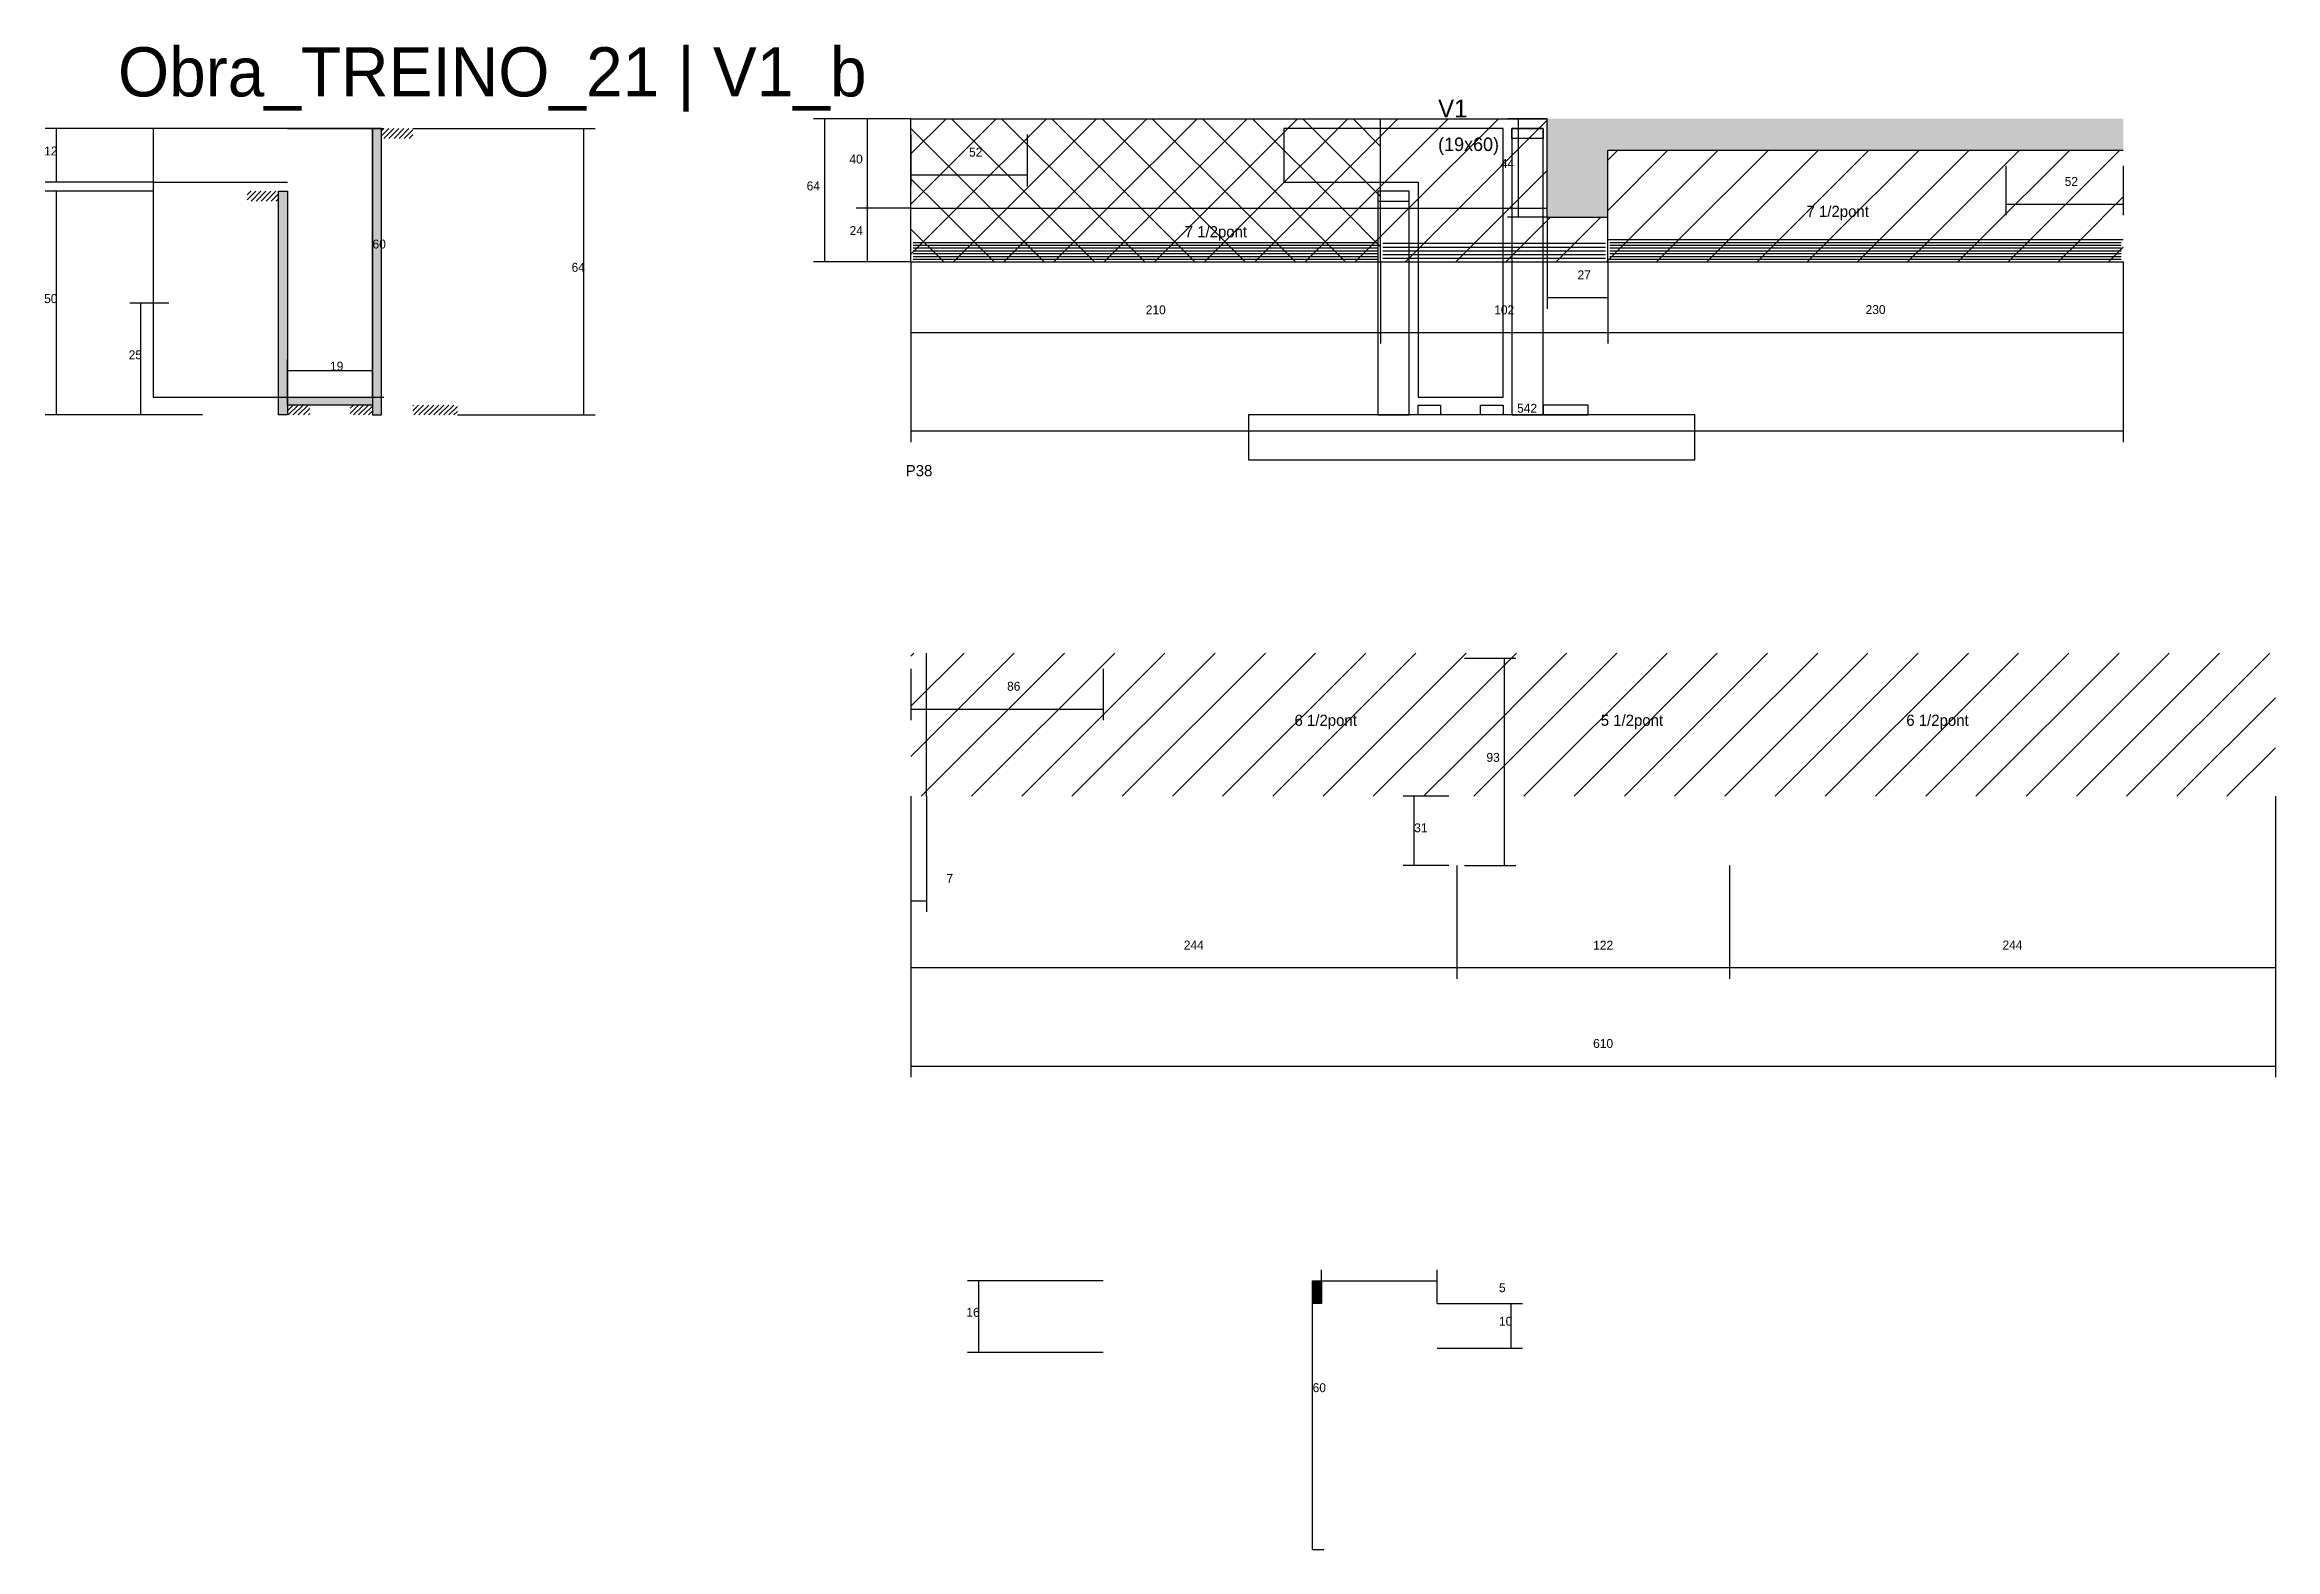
# Model space of a CAD drawing. Header units: metres. Extents: x -41 to 34800, y -36000 to 1848.
# Drawn here: x 31947 to 32944, y -20510 to -19837 of the extents above; entities that cross this region are included whole.
import ezdxf

# ---------------------------------------------------------------- set-up
doc = ezdxf.new("R2010")
doc.units = ezdxf.units.M
for name, color, linetype in [('CONCRETO', 251, 'Continuous'), ('COTA', 4, 'Continuous'), ('Cota Seção (2x)', 4, 'Continuous'), ('Hachura', 253, 'Continuous'), ('LABEL_ID', 3, 'Continuous'), ('Madeira', 126, 'Continuous'), ('NOMENCLATURA', 7, 'Continuous'), ('Painéis', 200, 'Continuous'), ('SARR_2.2x7', 40, 'Continuous'), ('Texto Seção', 7, 'Continuous')]:
    doc.layers.add(name, color=color, linetype=linetype)

msp = doc.modelspace()

# ---------------------------------------------------------------- texts
at = {"layer": 'COTA'}
for s, p in [('12', (31947, -19886.4)), ('52', (32360.5, -19886.9)), ('40', (32307, -19890)), ('44', (32598.2, -19892)), ('64', (32287.9, -19902)), ('52', (32850.3, -19900)), ('24', (32307.1, -19922)), ('64', (32182.8, -19938.4)), ('27', (32632.5, -19941.8)), ('50', (31947, -19952.4)), ('210', (32439.5, -19957.4)), ('102', (32595.3, -19957.4)), ('230', (32761.3, -19957.3)), ('25', (31984.8, -19977.5)), ('542', (32605.5, -20001.4)), ('86', (32377.5, -20125.7)), ('93', (32591.8, -20157.5)), ('31', (32559.5, -20189)), ('7', (32350.4, -20211.6)), ('244', (32456.5, -20241.4)), ('122', (32639.5, -20241.5)), ('244', (32822.5, -20241.4)), ('610', (32639.5, -20285.4)), ('5', (32597.4, -20394.6)), ('16', (32359.3, -20405.6)), ('10', (32597.4, -20409.6))]:
    msp.add_text(s, height=4, dxfattribs=at).set_placement(p)
at = {"layer": 'Cota Seção (2x)'}
for s, p in [('60', (32093.8, -19928)), ('19', (32074.8, -19982.6)), ('60', (32514.1, -20439.3))]:
    msp.add_text(s, height=4, dxfattribs=at).set_placement(p)
at = {"layer": 'LABEL_ID'}
msp.add_text('Obra_TREINO_21 | V1_b', height=22, dxfattribs=at).set_placement((31980, -19860))
at = {"layer": 'NOMENCLATURA'}
for s, p in [('7 1/2pont', (32734.9, -19913.9)), ('7 1/2pont', (32456.9, -19923)), ('P38', (32332.2, -20029.8)), ('6 1/2pont', (32506, -20141.4)), ('5 1/2pont', (32642.9, -20141.4)), ('6 1/2pont', (32779.5, -20141.4))]:
    msp.add_text(s, height=5, dxfattribs=at).set_placement(p)
at = {"layer": 'Texto Seção'}
for s, height, p in [('V1', 8, (32570.2, -19869.4)), ('(19x60)', 6, (32570.2, -19884.4))]:
    msp.add_text(s, height=height, dxfattribs=at).set_placement(p)

# ---------------------------------------------------------------- hatches: boundary and pattern name
at = {"layer": 'COTA'}
h = msp.add_hatch(dxfattribs=at)
h.set_pattern_fill('AR-CONC', scale=0.03)
h.paths.add_polyline_path([(32646, -19884), (32876.5, -19884), (32876.5, -19870), (32619, -19870), (32619, -19914), (32646, -19914)])
at = {"layer": 'Hachura'}
h = msp.add_hatch(color=8, dxfattribs=at)
h.dxf.hatch_style = 1
h.paths.add_polyline_path([(32097.8, -19874.4), (32093.8, -19874.4), (32093.8, -19874.4), (32093.8, -20002.4), (32093.8, -20002.4), (32097.8, -20002.4), (32097.8, -20002.4), (32097.8, -19874.4)])
h = msp.add_hatch(dxfattribs=at)
h.set_pattern_fill('ANSI31', scale=0.5)
h.paths.add_polyline_path([(32111.8, -19874.4), (32111.8, -19878.8), (32111.8, -19878.8), (32097.8, -19878.8), (32097.8, -19878.8), (32097.8, -19874.4), (32097.8, -19874.4), (32111.8, -19874.4)])
h = msp.add_hatch(dxfattribs=at)
h.set_pattern_fill('ANSI37', scale=5)
h.paths.add_polyline_path([(32544.5, -19910), (32544.5, -19870), (32334.5, -19870), (32334.5, -19910)])
h = msp.add_hatch(dxfattribs=at)
h.set_pattern_fill('ANSI31', scale=5)
h.paths.add_polyline_path([(32619, -19910), (32619, -19870), (32544.5, -19870), (32544.5, -19910)])
h = msp.add_hatch(dxfattribs=at)
h.set_pattern_fill('ANSI31', scale=5)
h.paths.add_polyline_path([(32876.5, -19924), (32876.5, -19884), (32646, -19884), (32646, -19924)])
h = msp.add_hatch(dxfattribs=at)
h.set_pattern_fill('ANSI31', scale=0.5)
h.paths.add_polyline_path([(32037.8, -19902.4), (32037.8, -19906.8), (32037.8, -19906.8), (32051.8, -19906.8), (32051.8, -19906.8), (32051.8, -19902.4), (32051.8, -19902.4), (32037.8, -19902.4)])
h = msp.add_hatch(color=8, dxfattribs=at)
h.dxf.hatch_style = 1
h.paths.add_polyline_path([(32051.8, -19902.4), (32055.8, -19902.4), (32055.8, -19902.4), (32055.8, -20002.4), (32055.8, -20002.4), (32051.8, -20002.4), (32051.8, -20002.4), (32051.8, -19902.4)])
h = msp.add_hatch(dxfattribs=at)
h.set_pattern_fill('ANSI37', scale=5)
h.paths.add_polyline_path([(32334.5, -19910), (32334.5, -19934), (32544.5, -19934), (32544.5, -19910)])
h = msp.add_hatch(dxfattribs=at)
h.set_pattern_fill('ANSI31', scale=5)
h.paths.add_polyline_path([(32544.5, -19910), (32544.5, -19934), (32646, -19934), (32646, -19914), (32619, -19914), (32619, -19910)])
h = msp.add_hatch(dxfattribs=at)
h.set_pattern_fill('ANSI31', scale=5)
h.paths.add_polyline_path([(32646, -19924), (32646, -19934), (32876.5, -19934), (32876.5, -19924)])
h = msp.add_hatch(color=8, dxfattribs=at)
h.dxf.hatch_style = 1
h.paths.add_polyline_path([(32055.8, -19998), (32055.8, -19994.4), (32055.8, -19994.4), (32093.8, -19994.4), (32093.8, -19994.4), (32093.8, -19998), (32093.8, -19998), (32055.8, -19998)])
h = msp.add_hatch(dxfattribs=at)
h.set_pattern_fill('ANSI31', scale=0.5)
h.paths.add_polyline_path([(32055.8, -20002.4), (32055.8, -19998), (32055.8, -19998), (32065.8, -19998), (32065.8, -19998), (32065.8, -20002.4), (32065.8, -20002.4), (32055.8, -20002.4)])
h = msp.add_hatch(dxfattribs=at)
h.set_pattern_fill('ANSI31', scale=0.5)
h.paths.add_polyline_path([(32083.8, -20002.4), (32083.8, -19998), (32083.8, -19998), (32093.8, -19998), (32093.8, -19998), (32093.8, -20002.4), (32093.8, -20002.4), (32083.8, -20002.4)])
h = msp.add_hatch(dxfattribs=at)
h.set_pattern_fill('ANSI31', scale=0.5)
h.paths.add_polyline_path([(32131.8, -20002.4), (32131.8, -19998), (32131.8, -19998), (32111.8, -19998), (32111.8, -19998), (32111.8, -20002.4), (32111.8, -20002.4), (32131.8, -20002.4)])
h = msp.add_hatch(dxfattribs=at)
h.set_pattern_fill('ANSI31', scale=5)
h.paths.add_polyline_path([(32334.5, -20108.9), (32334.5, -20172.9), (32578.5, -20172.9), (32578.5, -20108.9)])
h = msp.add_hatch(dxfattribs=at)
h.set_pattern_fill('ANSI31', scale=5)
h.paths.add_polyline_path([(32700.5, -20172.9), (32700.5, -20108.9), (32578.5, -20108.9), (32578.5, -20172.9)])
h = msp.add_hatch(dxfattribs=at)
h.set_pattern_fill('ANSI31', scale=5)
h.paths.add_polyline_path([(32700.5, -20172.9), (32944.5, -20172.9), (32944.5, -20108.9), (32700.5, -20108.9)])
h = msp.add_hatch(color=8, dxfattribs=at)
h.dxf.hatch_style = 1
h.paths.add_polyline_path([(32514.1, -20389.6), (32518.1, -20389.6), (32518.1, -20389.6), (32518.1, -20399.6), (32518.1, -20399.6), (32514.1, -20399.6), (32514.1, -20399.6), (32514.1, -20389.6)])

# ---------------------------------------------------------------- linework, layer by layer
at = {"layer": 'CONCRETO'}
for points in [[(31995.8, -19994.4), (32093.8, -19994.4), (32093.8, -19874.4), (31995.8, -19874.4)], [(32599.2, -19894.4), (32599.2, -19874.4), (32501.2, -19874.4), (32501.2, -19898.4), (32561.2, -19898.4), (32561.2, -19994.4), (32599.2, -19994.4), (32599.2, -19894.4)]]:
    msp.add_lwpolyline(points, close=True, dxfattribs=at)
at = {"layer": 'COTA'}
for p, q in [((31995.8, -19874.4), (31947.5, -19874.4)), ((31952.5, -19898.4), (31952.5, -19874.4)), ((32111.8, -19874.4), (32193.3, -19874.4)), ((32188.3, -20002.4), (32188.3, -19874.4)), ((32334.5, -19870), (32291, -19870)), ((32296, -19934), (32296, -19870)), ((32334.5, -19870), (32310.1, -19870)), ((32315.1, -19910), (32315.1, -19870)), ((32619, -19870), (32601.2, -19870)), ((32606.2, -19914), (32606.2, -19870)), ((32334.5, -19877), (32334.5, -19900.1)), ((32386.5, -19877), (32386.5, -19900.1)), ((32334.5, -19895.1), (32386.5, -19895.1)), ((32824, -19891), (32824, -19913.1)), ((32876.5, -19891), (32876.5, -19913.1)), ((31995.8, -19898.4), (31947.5, -19898.4)), ((31995.8, -19902.4), (31947.5, -19902.4)), ((31952.5, -20002.4), (31952.5, -19902.4)), ((32334.5, -19910), (32310.1, -19910)), ((32334.5, -19910), (32310.1, -19910)), ((32315.1, -19934), (32315.1, -19910)), ((32619, -19914), (32601.2, -19914)), ((32619, -19914), (32619, -19954.9)), ((32824, -19908.1), (32876.5, -19908.1)), ((32334.5, -19934), (32291, -19934)), ((32334.5, -19934), (32310.1, -19934)), ((32334.5, -19934), (32334.5, -19970.5)), ((32334.5, -19934), (32334.5, -20014.5)), ((32544.5, -19934), (32544.5, -19970.5)), ((32544.5, -19934), (32544.5, -19970.5)), ((32646, -19934), (32646, -19970.5)), ((32646, -19934), (32646, -19970.5)), ((32646, -19934), (32646, -19954.9)), ((32876.5, -19934), (32876.5, -20014.5)), ((32876.5, -19934), (32876.5, -19970.5)), ((32002.8, -19952.5), (31985.3, -19952.5)), ((31990.3, -20002.4), (31990.3, -19952.5)), ((32619, -19949.9), (32646, -19949.9)), ((32334.5, -19965.5), (32544.5, -19965.5)), ((32544.5, -19965.5), (32646, -19965.5)), ((32646, -19965.5), (32876.5, -19965.5)), ((32017.8, -20002.4), (31947.5, -20002.4)), ((32002.8, -20002.4), (31985.3, -20002.4)), ((32131.8, -20002.4), (32193.3, -20002.4)), ((32334.5, -20009.5), (32876.5, -20009.5)), ((32582, -20111.1), (32604.9, -20111.1)), ((32599.9, -20203.9), (32599.9, -20111.1)), ((32334.5, -20115.9), (32334.5, -20138.9)), ((32420.5, -20115.9), (32420.5, -20138.9)), ((32334.5, -20133.9), (32420.5, -20133.9)), ((32334.5, -20172.9), (32334.5, -20224.6)), ((32341.5, -20172.9), (32341.5, -20224.6)), ((32575, -20172.9), (32554.5, -20172.9)), ((32559.5, -20203.9), (32559.5, -20172.9)), ((32944.5, -20172.9), (32944.5, -20254.5)), ((32944.5, -20172.9), (32944.5, -20298.5)), ((32334.5, -20203.9), (32334.5, -20254.5)), ((32334.5, -20203.9), (32334.5, -20298.5)), ((32575, -20203.9), (32554.5, -20203.9)), ((32578.5, -20203.9), (32578.5, -20254.5)), ((32578.5, -20203.9), (32578.5, -20254.5)), ((32582, -20203.9), (32604.9, -20203.9)), ((32700.5, -20203.9), (32700.5, -20254.5)), ((32700.5, -20203.9), (32700.5, -20254.5)), ((32334.5, -20219.6), (32341.5, -20219.6)), ((32334.5, -20249.5), (32578.5, -20249.5)), ((32578.5, -20249.5), (32700.5, -20249.5)), ((32700.5, -20249.5), (32944.5, -20249.5)), ((32334.5, -20293.5), (32944.5, -20293.5)), ((32420.5, -20389.6), (32359.8, -20389.6)), ((32364.8, -20421.6), (32364.8, -20389.6)), ((32518.1, -20389.6), (32518.1, -20384.6)), ((32518.1, -20389.6), (32569.7, -20389.6)), ((32569.7, -20399.6), (32569.7, -20384.6)), ((32569.7, -20399.6), (32607.9, -20399.6)), ((32602.9, -20419.6), (32602.9, -20399.6)), ((32420.5, -20421.6), (32359.8, -20421.6)), ((32569.7, -20419.6), (32607.9, -20419.6))]:
    msp.add_line(p, q, dxfattribs=at)
at = {"layer": 'Cota Seção (2x)'}
for p, q in [((32055.8, -19874.4), (32098.8, -19874.4)), ((32093.8, -19994.4), (32093.8, -19874.4)), ((32055.8, -19994.4), (32055.8, -19977.6)), ((32055.8, -19982.6), (32093.8, -19982.6)), ((32093.8, -19994.4), (32093.8, -19977.6)), ((32055.8, -19994.4), (32098.8, -19994.4)), ((32514.1, -20509.6), (32514.1, -20389.6)), ((32514.1, -20389.6), (32519.1, -20389.6)), ((32514.1, -20509.6), (32519.1, -20509.6))]:
    msp.add_line(p, q, dxfattribs=at)
at = {"layer": 'Madeira'}
for points in [[(32617.2, -19874.4), (32617.2, -19878.8), (32603.2, -19878.8), (32603.2, -19874.4)], [(32617.2, -19874.4), (32603.2, -19874.4), (32603.2, -20002.4), (32617.2, -20002.4)], [(32543.2, -19902.4), (32543.2, -19906.8), (32557.2, -19906.8), (32557.2, -19902.4)], [(32543.2, -20002.4), (32557.2, -20002.4), (32557.2, -19902.4), (32543.2, -19902.4)], [(32485.4, -20022.4), (32685, -20022.4), (32685, -20002.4), (32485.4, -20002.4)], [(32561.2, -20002.4), (32561.2, -19998), (32571.2, -19998), (32571.2, -20002.4)], [(32589.2, -20002.4), (32589.2, -19998), (32599.2, -19998), (32599.2, -20002.4)], [(32637.2, -20002.4), (32637.2, -19998), (32617.2, -19998), (32617.2, -20002.4)]]:
    msp.add_lwpolyline(points, close=True, dxfattribs=at)
at = {"layer": 'Painéis'}
for p, q in [((32334.5, -19870), (32619, -19870)), ((32334.5, -19934), (32334.5, -19870)), ((32544.5, -19934), (32544.5, -19870)), ((32619, -19914), (32619, -19870)), ((32646, -19884), (32876.5, -19884)), ((32646, -19934), (32646, -19884)), ((31995.8, -19898.4), (32055.8, -19898.4)), ((32334.5, -19910), (32619, -19910)), ((32619, -19914), (32646, -19914)), ((32646, -19924), (32876.5, -19924)), ((32334.5, -19934), (32876.5, -19934))]:
    msp.add_line(p, q, dxfattribs=at)
for points in [[(32097.8, -19874.4), (32093.8, -19874.4), (32093.8, -20002.4), (32097.8, -20002.4)], [(32051.8, -19902.4), (32055.8, -19902.4), (32055.8, -20002.4), (32051.8, -20002.4)], [(32055.8, -19998), (32055.8, -19994.4), (32093.8, -19994.4), (32093.8, -19998)], [(32514.1, -20389.6), (32518.1, -20389.6), (32518.1, -20399.6), (32514.1, -20399.6)]]:
    msp.add_lwpolyline(points, close=True, dxfattribs=at)
at = {"layer": 'SARR_2.2x7'}
for p, q in [((32335.5, -19925.25), (32543.5, -19925.25)), ((32545.5, -19925.67), (32645, -19925.67)), ((32647, -19925.25), (32875.5, -19925.25)), ((32335.5, -19926.5), (32543.5, -19926.5)), ((32335.5, -19927.75), (32543.5, -19927.75)), ((32335.5, -19929), (32543.5, -19929)), ((32335.5, -19930.25), (32543.5, -19930.25)), ((32335.5, -19931.5), (32543.5, -19931.5)), ((32335.5, -19932.75), (32543.5, -19932.75)), ((32545.5, -19927.33), (32645, -19927.33)), ((32545.5, -19929), (32645, -19929)), ((32545.5, -19930.67), (32645, -19930.67)), ((32545.5, -19932.33), (32645, -19932.33)), ((32647, -19926.5), (32875.5, -19926.5)), ((32647, -19927.75), (32875.5, -19927.75)), ((32647, -19929), (32875.5, -19929)), ((32647, -19930.25), (32875.5, -19930.25)), ((32647, -19931.5), (32875.5, -19931.5)), ((32647, -19932.75), (32875.5, -19932.75)), ((32341.5, -20172.9), (32341.5, -20108.9))]:
    msp.add_line(p, q, dxfattribs=at)

msp.set_redraw_order([(e.dxf.handle, doc.entitydb.next_handle()) for e in msp.query("TEXT MTEXT ATTDEF DIMENSION ARC_DIMENSION")])  # texts and dimensions are drawn at this point

doc.saveas('drawing.dxf')
